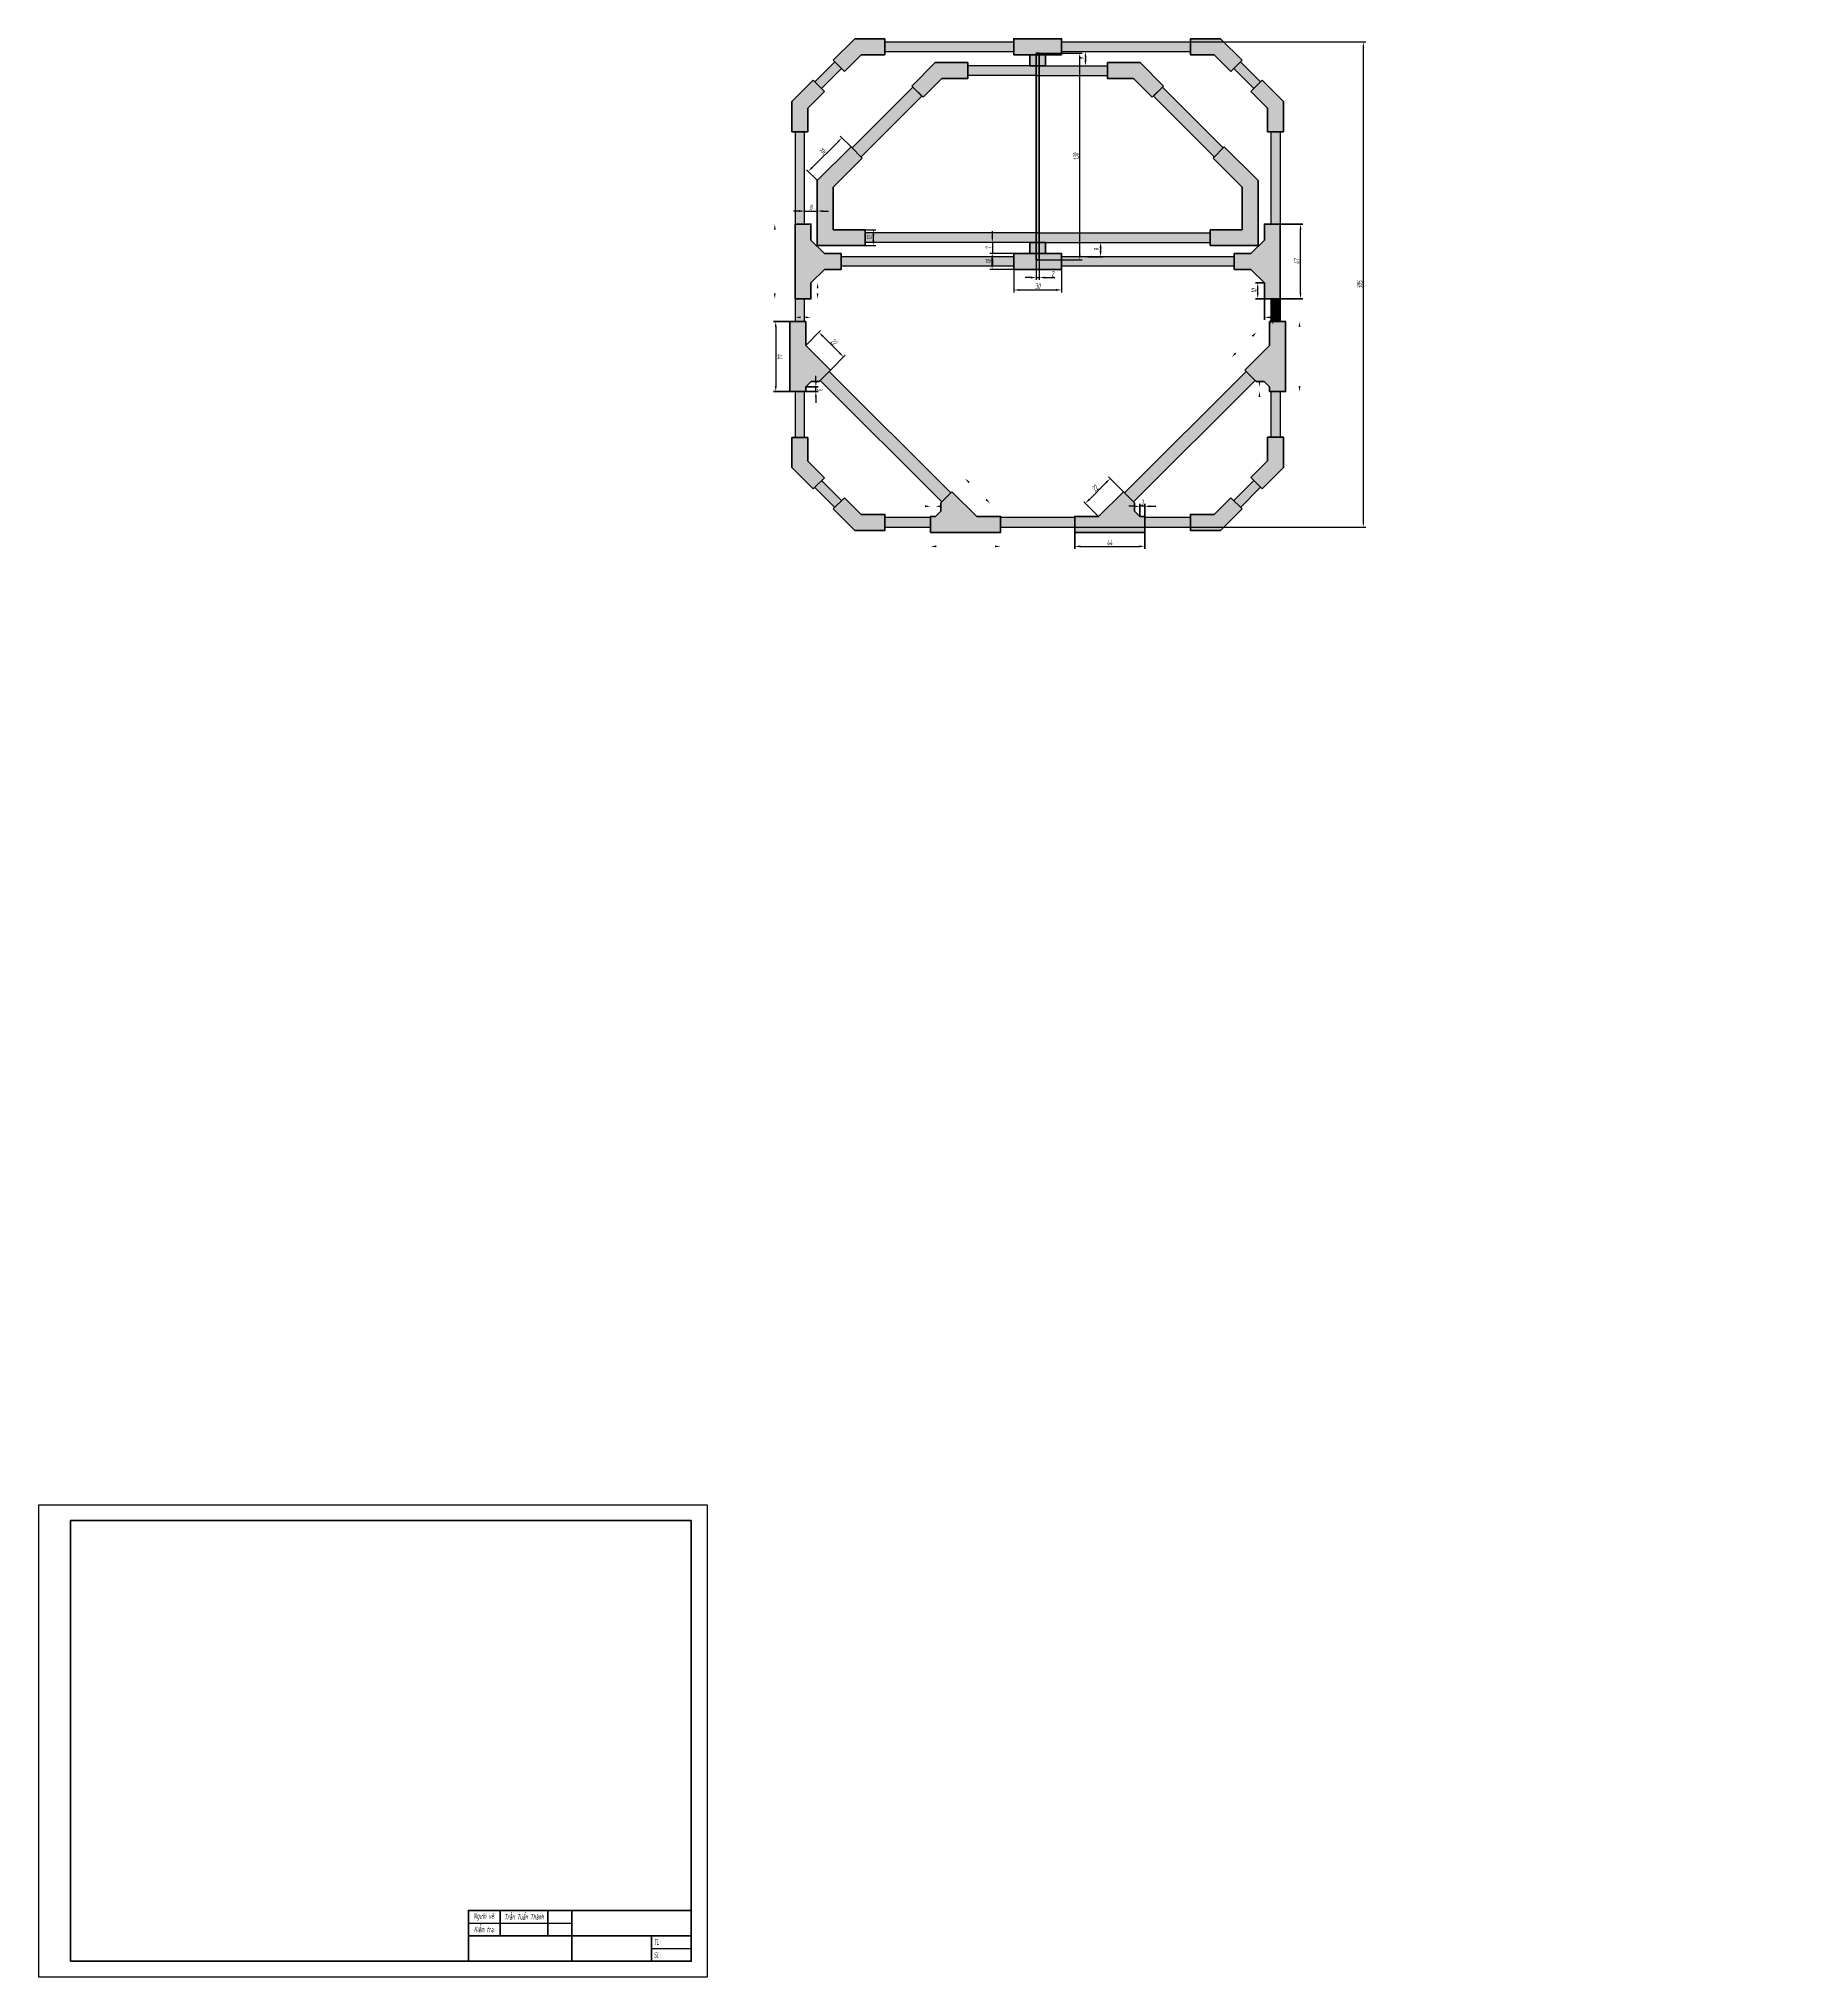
# Model space of a CAD drawing. Header units: millimetres. Extents: x 0 to 1102, y 0 to 1219.
import ezdxf

# ---------------------------------------------------------------- set-up
doc = ezdxf.new("R2010")
doc.units = ezdxf.units.MM
doc.header["$LTSCALE"] = 0.25
for name, color, linetype, lineweight in [('HATCH', 6, 'Continuous', 25), ('KHUNG_DAM', 5, 'Continuous', 70), ('KHUNG_MANH', 5, 'Continuous', 25), ('KICH_THUOC', 4, 'Continuous', 25), ('NET_DAM', 10, 'Continuous', 50), ('TEXT', 7, 'Continuous', 25)]:
    doc.layers.add(name, color=color, linetype=linetype, lineweight=lineweight)
doc.layers.add('KHUNG_BAO', color=190, linetype='Continuous', lineweight=25, plot=False)
doc.styles.get("Standard").update_dxf_attribs({"font": '', "width": 0.5714, "height": 3.5})
doc.styles.get('Standard').set_extended_font_data('TCVN 7284', italic=True)
doc.dimstyles.new('ISO-35', dxfattribs={"dimtxt": 3.5, "dimasz": 3.5, "dimexe": 1.5, "dimexo": 0, "dimtad": 1, "dimtoh": 1, "dimtxsty": 'Standard', "dimcen": 5, "dimclrt": 256, "dimadec": 0, "dimazin": 0, "dimtfac": 1, "dimtmove": 0, "dimatfit": 3, "dimfxl": 1, "dimlwd": -1, "dimarcsym": 0})

# ---------------------------------------------------------------- blocks, each defined once
blk = doc.blocks.new('*D5')
at = {"layer": 'Defpoints', "color": 0, "transparency": 16777216}
for p in [(659, 1090.5), (659, 1081.5), (667.3, 1081.5)]:
    blk.add_point(p, dxfattribs=at)
at = {"layer": 'KICH_THUOC', "color": 0, "lineweight": -2, "transparency": 16777216}
for p, q in [((659, 1090.5), (668.8, 1090.5)), ((659, 1081.5), (668.8, 1081.5))]:
    blk.add_line(p, q, dxfattribs=at)
at = {"layer": 'KICH_THUOC', "color": 0, "transparency": 16777216}
blk.add_line((667.3, 1087), (667.3, 1085), dxfattribs=at)
for points in [[(666.7, 1087), (667.9, 1087), (667.3, 1090.5)], [(666.7, 1085), (667.9, 1085), (667.3, 1081.5)]]:
    blk.add_solid(points, dxfattribs=at)
at = {"layer": 'KICH_THUOC', "transparency": 16777216, "insert": (664.9, 1086), "char_height": 3.5, "attachment_point": 5, "rotation": 90}
blk.add_mtext('9', dxfattribs=at)
blk = doc.blocks.new('*D6')
at = {"color": 0, "lineweight": -2, "transparency": 16777216}
for p, q in [((652.2, 1210.5), (659.3, 1210.5)), ((652.2, 1201.5), (659.3, 1201.5))]:
    blk.add_line(p, q, dxfattribs=at)
at = {"color": 0, "transparency": 16777216}
blk.add_line((657.8, 1207), (657.8, 1205), dxfattribs=at)
for points in [[(657.2, 1207), (658.4, 1207), (657.8, 1210.5)], [(657.2, 1205), (658.4, 1205), (657.8, 1201.5)]]:
    blk.add_solid(points, dxfattribs=at)
at = {"layer": 'Defpoints', "color": 0, "transparency": 16777216}
for p in [(652.2, 1210.5), (652.2, 1201.5), (657.8, 1201.5)]:
    blk.add_point(p, dxfattribs=at)
at = {"transparency": 16777216, "insert": (655.4, 1206), "char_height": 3.5, "attachment_point": 5, "rotation": 90}
blk.add_mtext('9', dxfattribs=at)
blk = doc.blocks.new('*D7')
at = {"layer": 'Defpoints', "color": 0, "transparency": 16777216}
for p in [(161.6, 996.9), (169.9, 988.7), (154.3, 973.1)]:
    blk.add_point(p, dxfattribs=at)
at = {"layer": 'KICH_THUOC', "color": 0, "transparency": 16777216}
blk.add_line((148.5, 983.8), (159.1, 994.5), dxfattribs=at)
at = {"layer": 'KICH_THUOC', "color": 0, "lineweight": -2, "transparency": 16777216}
for p, q in [((169.9, 988.7), (160.5, 998)), ((154.3, 973.1), (145, 982.4))]:
    blk.add_line(p, q, dxfattribs=at)
at = {"layer": 'KICH_THUOC', "color": 0, "transparency": 16777216}
for points in [[(158.7, 994.9), (159.5, 994), (161.6, 996.9)], [(148.1, 984.3), (148.9, 983.4), (146, 981.4)]]:
    blk.add_solid(points, dxfattribs=at)
at = {"layer": 'KICH_THUOC', "transparency": 16777216, "insert": (152.1, 990.8), "char_height": 3.5, "attachment_point": 5, "rotation": 45}
blk.add_mtext('22', dxfattribs=at)
blk = doc.blocks.new('*D8')
at = {"layer": 'Defpoints', "color": 0, "transparency": 16777216}
for p in [(139.3, 963.1), (183.3, 963.1), (183.3, 954.3)]:
    blk.add_point(p, dxfattribs=at)
at = {"layer": 'KICH_THUOC', "color": 0, "lineweight": -2, "transparency": 16777216}
for p, q in [((139.3, 963.1), (139.3, 952.8)), ((183.3, 963.1), (183.3, 952.8))]:
    blk.add_line(p, q, dxfattribs=at)
at = {"layer": 'KICH_THUOC', "color": 0, "transparency": 16777216}
blk.add_line((142.8, 954.3), (179.8, 954.3), dxfattribs=at)
for points in [[(142.8, 954.9), (142.8, 953.7), (139.3, 954.3)], [(179.8, 954.9), (179.8, 953.7), (183.3, 954.3)]]:
    blk.add_solid(points, dxfattribs=at)
at = {"layer": 'KICH_THUOC', "transparency": 16777216, "insert": (161.3, 956.7), "char_height": 3.5, "attachment_point": 5}
blk.add_mtext('44', dxfattribs=at)
blk = doc.blocks.new('*D9')
at = {"layer": 'Defpoints', "color": 0, "transparency": 16777216}
for p in [(180.3, 979.5), (180.3, 973.1), (183.3, 973.1)]:
    blk.add_point(p, dxfattribs=at)
at = {"layer": 'KICH_THUOC', "color": 0, "transparency": 16777216}
for p, q in [((176.8, 979.5), (173.3, 979.5)), ((183.3, 979.5), (180.3, 979.5)), ((186.8, 979.5), (190.3, 979.5))]:
    blk.add_line(p, q, dxfattribs=at)
at = {"layer": 'KICH_THUOC', "color": 0, "lineweight": -2, "transparency": 16777216}
for p, q in [((180.3, 973.1), (180.3, 981)), ((183.3, 973.1), (183.3, 981))]:
    blk.add_line(p, q, dxfattribs=at)
at = {"layer": 'KICH_THUOC', "color": 0, "transparency": 16777216}
for points in [[(176.8, 980.1), (176.8, 978.9), (180.3, 979.5)], [(186.8, 980.1), (186.8, 978.9), (183.3, 979.5)]]:
    blk.add_solid(points, dxfattribs=at)
at = {"layer": 'KICH_THUOC', "transparency": 16777216, "insert": (181.8, 981.9), "char_height": 3.5, "attachment_point": 5}
blk.add_mtext('3', dxfattribs=at)
blk = doc.blocks.new('*D11')
at = {"layer": 'Defpoints', "color": 0, "transparency": 16777216}
for p in [(182.2, 1052.7), (229.2, 1052.7), (229.2, 1040)]:
    blk.add_point(p, dxfattribs=at)
at = {"layer": 'KICH_THUOC', "color": 0, "lineweight": -2, "transparency": 16777216}
for p, q in [((182.2, 1052.7), (182.2, 1038.5)), ((229.2, 1052.7), (229.2, 1038.5))]:
    blk.add_line(p, q, dxfattribs=at)
at = {"layer": 'KICH_THUOC', "color": 0, "transparency": 16777216}
blk.add_line((185.7, 1040), (225.7, 1040), dxfattribs=at)
for points in [[(185.7, 1040.5), (185.7, 1039.4), (182.2, 1040)], [(225.7, 1040.5), (225.7, 1039.4), (229.2, 1040)]]:
    blk.add_solid(points, dxfattribs=at)
at = {"layer": 'KICH_THUOC', "transparency": 16777216, "insert": (205.7, 1042.3), "char_height": 3.5, "attachment_point": 5}
blk.add_mtext('47', dxfattribs=at)
blk = doc.blocks.new('*D12')
at = {"layer": 'Defpoints', "color": 0, "transparency": 16777216}
for p in [(182.2, 1062.7), (170.5, 1052.7), (182.2, 1052.7)]:
    blk.add_point(p, dxfattribs=at)
at = {"layer": 'KICH_THUOC', "color": 0, "lineweight": -2, "transparency": 16777216}
for p, q in [((182.2, 1062.7), (169, 1062.7)), ((182.2, 1052.7), (169, 1052.7))]:
    blk.add_line(p, q, dxfattribs=at)
at = {"layer": 'KICH_THUOC', "color": 0, "transparency": 16777216}
blk.add_line((170.5, 1059.2), (170.5, 1056.2), dxfattribs=at)
for points in [[(170, 1059.2), (171.1, 1059.2), (170.5, 1062.7)], [(170, 1056.2), (171.1, 1056.2), (170.5, 1052.7)]]:
    blk.add_solid(points, dxfattribs=at)
at = {"layer": 'KICH_THUOC', "transparency": 16777216, "insert": (168.2, 1057.7), "char_height": 3.5, "attachment_point": 5, "rotation": 90}
blk.add_mtext('10', dxfattribs=at)
blk = doc.blocks.new('*D13')
at = {"layer": 'Defpoints', "color": 0, "transparency": 16777216}
for p in [(182.2, 1062.7), (192.2, 1066.8), (192.2, 1062.7)]:
    blk.add_point(p, dxfattribs=at)
at = {"layer": 'KICH_THUOC', "color": 0, "lineweight": -2, "transparency": 16777216}
for p, q in [((182.2, 1062.7), (182.2, 1068.3)), ((192.2, 1062.7), (192.2, 1068.3))]:
    blk.add_line(p, q, dxfattribs=at)
at = {"layer": 'KICH_THUOC', "color": 0, "transparency": 16777216}
blk.add_line((185.7, 1066.8), (188.7, 1066.8), dxfattribs=at)
for points in [[(185.7, 1067.4), (185.7, 1066.3), (182.2, 1066.8)], [(188.7, 1067.4), (188.7, 1066.3), (192.2, 1066.8)]]:
    blk.add_solid(points, dxfattribs=at)
at = {"layer": 'KICH_THUOC', "transparency": 16777216, "insert": (187.2, 1069.2), "char_height": 3.5, "attachment_point": 5}
blk.add_mtext('10', dxfattribs=at)
blk = doc.blocks.new('*D15')
at = {"layer": 'Defpoints', "color": 0, "transparency": 16777216}
for p in [(627.8, 1209.5), (654.2, 1209.5), (627.8, 1079.5)]:
    blk.add_point(p, dxfattribs=at)
at = {"layer": 'KICH_THUOC', "color": 0, "lineweight": -2, "transparency": 16777216}
for p, q in [((627.8, 1209.5), (655.7, 1209.5)), ((627.8, 1079.5), (655.7, 1079.5))]:
    blk.add_line(p, q, dxfattribs=at)
at = {"layer": 'KICH_THUOC', "color": 0, "transparency": 16777216}
blk.add_line((654.2, 1083), (654.2, 1206), dxfattribs=at)
for points in [[(653.6, 1206), (654.8, 1206), (654.2, 1209.5)], [(653.6, 1083), (654.8, 1083), (654.2, 1079.5)]]:
    blk.add_solid(points, dxfattribs=at)
at = {"layer": 'KICH_THUOC', "transparency": 16777216, "insert": (651.9, 1144.5), "char_height": 3.5, "attachment_point": 5, "rotation": 90}
blk.add_mtext('130', dxfattribs=at)
blk = doc.blocks.new('*D16')
at = {"layer": 'Defpoints', "color": 0, "transparency": 16777216}
for p in [(626.8, 1079.5), (628.8, 1079.5), (628.8, 1068.4)]:
    blk.add_point(p, dxfattribs=at)
at = {"layer": 'KICH_THUOC', "color": 0, "lineweight": -2, "transparency": 16777216}
for p, q in [((626.8, 1079.5), (626.8, 1066.9)), ((628.8, 1079.5), (628.8, 1066.9))]:
    blk.add_line(p, q, dxfattribs=at)
at = {"layer": 'KICH_THUOC', "color": 0, "transparency": 16777216}
for p, q in [((623.3, 1068.4), (619.8, 1068.4)), ((626.8, 1068.4), (628.8, 1068.4)), ((632.3, 1068.4), (638.6, 1068.4))]:
    blk.add_line(p, q, dxfattribs=at)
for points in [[(623.3, 1069), (623.3, 1067.8), (626.8, 1068.4)], [(632.3, 1069), (632.3, 1067.8), (628.8, 1068.4)]]:
    blk.add_solid(points, dxfattribs=at)
at = {"layer": 'KICH_THUOC', "transparency": 16777216, "insert": (637.2, 1070.8), "char_height": 3.5, "attachment_point": 5}
blk.add_mtext('2', dxfattribs=at)
blk = doc.blocks.new('*D17')
at = {"layer": 'Defpoints', "color": 0, "transparency": 16777216}
for p in [(599.1, 1083.5), (612.8, 1083.5), (612.8, 1073.5)]:
    blk.add_point(p, dxfattribs=at)
at = {"layer": 'KICH_THUOC', "color": 0, "lineweight": -2, "transparency": 16777216}
for p, q in [((612.8, 1083.5), (597.6, 1083.5)), ((612.8, 1073.5), (597.6, 1073.5))]:
    blk.add_line(p, q, dxfattribs=at)
at = {"layer": 'KICH_THUOC', "color": 0, "transparency": 16777216}
blk.add_line((599.1, 1077), (599.1, 1080), dxfattribs=at)
for points in [[(598.6, 1080), (599.7, 1080), (599.1, 1083.5)], [(598.6, 1077), (599.7, 1077), (599.1, 1073.5)]]:
    blk.add_solid(points, dxfattribs=at)
at = {"layer": 'KICH_THUOC', "transparency": 16777216, "insert": (596.8, 1078.5), "char_height": 3.5, "attachment_point": 5, "rotation": 90}
blk.add_mtext('10', dxfattribs=at)
blk = doc.blocks.new('*D18')
at = {"layer": 'Defpoints', "color": 0, "transparency": 16777216}
for p in [(622.8, 1090.5), (599.3, 1083.5), (622.8, 1083.5)]:
    blk.add_point(p, dxfattribs=at)
at = {"layer": 'KICH_THUOC', "color": 0, "transparency": 16777216}
for p, q in [((599.3, 1094), (599.3, 1097.5)), ((599.3, 1090.5), (599.3, 1083.5)), ((599.3, 1080), (599.3, 1076.5))]:
    blk.add_line(p, q, dxfattribs=at)
at = {"layer": 'KICH_THUOC', "color": 0, "lineweight": -2, "transparency": 16777216}
for p, q in [((622.8, 1090.5), (597.8, 1090.5)), ((622.8, 1083.5), (597.8, 1083.5))]:
    blk.add_line(p, q, dxfattribs=at)
at = {"layer": 'KICH_THUOC', "color": 0, "transparency": 16777216}
for points in [[(598.7, 1094), (599.8, 1094), (599.3, 1090.5)], [(598.7, 1080), (599.8, 1080), (599.3, 1083.5)]]:
    blk.add_solid(points, dxfattribs=at)
at = {"layer": 'KICH_THUOC', "transparency": 16777216, "insert": (596.9, 1087), "char_height": 3.5, "attachment_point": 5, "rotation": 90}
blk.add_mtext('7', dxfattribs=at)
blk = doc.blocks.new('*D19')
at = {"layer": 'Defpoints', "color": 0, "transparency": 16777216}
for p in [(612.8, 1073.5), (642.8, 1073.5), (642.8, 1060.6)]:
    blk.add_point(p, dxfattribs=at)
at = {"layer": 'KICH_THUOC', "color": 0, "lineweight": -2, "transparency": 16777216}
for p, q in [((612.8, 1073.5), (612.8, 1059.1)), ((642.8, 1073.5), (642.8, 1059.1))]:
    blk.add_line(p, q, dxfattribs=at)
at = {"layer": 'KICH_THUOC', "color": 0, "transparency": 16777216}
blk.add_line((616.3, 1060.6), (639.3, 1060.6), dxfattribs=at)
for points in [[(616.3, 1061.2), (616.3, 1060), (612.8, 1060.6)], [(639.3, 1061.2), (639.3, 1060), (642.8, 1060.6)]]:
    blk.add_solid(points, dxfattribs=at)
at = {"layer": 'KICH_THUOC', "transparency": 16777216, "insert": (627.8, 1063), "char_height": 3.5, "attachment_point": 5}
blk.add_mtext('30', dxfattribs=at)
blk = doc.blocks.new('*D20')
at = {"layer": 'Defpoints', "color": 0, "transparency": 16777216}
for p in [(519.3, 1098.5), (524.5, 1098.5), (519.3, 1088.5)]:
    blk.add_point(p, dxfattribs=at)
at = {"layer": 'KICH_THUOC', "color": 0, "lineweight": -2, "transparency": 16777216}
for p, q in [((519.3, 1098.5), (526, 1098.5)), ((519.3, 1088.5), (526, 1088.5))]:
    blk.add_line(p, q, dxfattribs=at)
at = {"layer": 'KICH_THUOC', "color": 0, "transparency": 16777216}
blk.add_line((524.5, 1092), (524.5, 1095), dxfattribs=at)
for points in [[(523.9, 1095), (525.1, 1095), (524.5, 1098.5)], [(523.9, 1092), (525.1, 1092), (524.5, 1088.5)]]:
    blk.add_solid(points, dxfattribs=at)
at = {"layer": 'KICH_THUOC', "transparency": 16777216, "insert": (522.1, 1093.5), "char_height": 3.5, "attachment_point": 5, "rotation": 90}
blk.add_mtext('10', dxfattribs=at)
blk = doc.blocks.new('*D21')
at = {"layer": 'Defpoints', "color": 0, "transparency": 16777216}
for p in [(510.5, 1150.6), (483.6, 1135.1), (489.3, 1129.4)]:
    blk.add_point(p, dxfattribs=at)
at = {"layer": 'KICH_THUOC', "color": 0, "transparency": 16777216}
blk.add_line((502.3, 1153.8), (486, 1137.5), dxfattribs=at)
at = {"layer": 'KICH_THUOC', "color": 0, "lineweight": -2, "transparency": 16777216}
for p, q in [((510.5, 1150.6), (503.7, 1157.3)), ((489.3, 1129.4), (482.5, 1136.1))]:
    blk.add_line(p, q, dxfattribs=at)
at = {"layer": 'KICH_THUOC', "color": 0, "transparency": 16777216}
for points in [[(501.9, 1154.2), (502.7, 1153.4), (504.8, 1156.3)], [(485.6, 1138), (486.4, 1137.1), (483.6, 1135.1)]]:
    blk.add_solid(points, dxfattribs=at)
at = {"layer": 'KICH_THUOC', "transparency": 16777216, "insert": (492.5, 1147.4), "char_height": 3.5, "attachment_point": 5, "rotation": 45}
blk.add_mtext('30', dxfattribs=at)
blk = doc.blocks.new('*D22')
at = {"layer": 'Defpoints', "color": 0, "transparency": 16777216}
for p in [(489.3, 1110.2), (481.3, 1106.2), (489.3, 1106.2)]:
    blk.add_point(p, dxfattribs=at)
at = {"layer": 'KICH_THUOC', "color": 0, "transparency": 16777216}
for p, q in [((477.8, 1110.2), (474.3, 1110.2)), ((481.3, 1110.2), (489.3, 1110.2)), ((492.8, 1110.2), (496.3, 1110.2))]:
    blk.add_line(p, q, dxfattribs=at)
at = {"layer": 'KICH_THUOC', "color": 0, "lineweight": -2, "transparency": 16777216}
for p, q in [((481.3, 1106.2), (481.3, 1111.7)), ((489.3, 1106.2), (489.3, 1111.7))]:
    blk.add_line(p, q, dxfattribs=at)
at = {"layer": 'KICH_THUOC', "color": 0, "transparency": 16777216}
for points in [[(477.8, 1110.8), (477.8, 1109.6), (481.3, 1110.2)], [(492.8, 1110.8), (492.8, 1109.6), (489.3, 1110.2)]]:
    blk.add_solid(points, dxfattribs=at)
at = {"layer": 'KICH_THUOC', "transparency": 16777216, "insert": (485.3, 1112.5), "char_height": 3.5, "attachment_point": 5}
blk.add_mtext('8', dxfattribs=at)
blk = doc.blocks.new('*D23')
at = {"layer": 'Defpoints', "color": 0, "transparency": 16777216}
for p in [(658, 1216.5), (642.7, 911.5), (832.4, 911.5)]:
    blk.add_point(p, dxfattribs=at)
at = {"layer": 'KICH_THUOC', "color": 0, "lineweight": -2, "transparency": 16777216}
for p, q in [((658, 1216.5), (833.9, 1216.5)), ((642.7, 911.5), (833.9, 911.5))]:
    blk.add_line(p, q, dxfattribs=at)
at = {"layer": 'KICH_THUOC', "color": 0, "transparency": 16777216}
blk.add_line((832.4, 1213), (832.4, 915), dxfattribs=at)
for points in [[(831.9, 1213), (833, 1213), (832.4, 1216.5)], [(831.9, 915), (833, 915), (832.4, 911.5)]]:
    blk.add_solid(points, dxfattribs=at)
at = {"layer": 'KICH_THUOC', "transparency": 16777216, "insert": (830.1, 1064), "char_height": 3.5, "attachment_point": 5, "rotation": 90}
blk.add_mtext('305', dxfattribs=at)
blk = doc.blocks.new('trục 135 3 góc')
at = {"layer": 'KHUNG_DAM', "color": 30, "true_color": 0xf8991e}
for p, q in [((154.313, 973.095), (169.869, 988.652)), ((169.869, 988.652), (176.94, 981.581)), ((176.94, 981.581), (176.94, 976.468)), ((180.313, 973.095), (176.94, 976.468)), ((183.313, 973.095), (180.313, 973.095))]:
    blk.add_line(p, q, dxfattribs=at)
blk.add_lwpolyline([(180.313, 973.095), (183.313, 973.095), (183.313, 963.095), (139.313, 963.095), (139.313, 973.095), (154.313, 973.095)], dxfattribs=at)
at = {"layer": 'KICH_THUOC', "color": 30, "true_color": 0xf8991e}
for p1, p2, distance, picture, middle in [((154.313, 973.095), (169.869, 988.652), 11.705, '*D7', (152.135, 990.829)), ((139.313, 963.095), (183.313, 963.095), -8.775, '*D8', (161.313, 956.695))]:
    dim = blk.add_aligned_dim(p1=p1, p2=p2, distance=distance, dimstyle='ISO-35', dxfattribs=at)
    dim.commit()
    dim.dimension.update_dxf_attribs({"geometry": picture, "text_midpoint": middle})
dim = blk.add_linear_dim(base=(180.313, 979.487), p1=(183.313, 973.095), p2=(180.313, 973.095), dimstyle='ISO-35', dxfattribs=at)
dim.commit()
dim.dimension.update_dxf_attribs({"geometry": '*D9', "text_midpoint": (181.813, 981.862)})
blk = doc.blocks.new('góc 90')
at = {"layer": 'KHUNG_DAM', "color": 30, "true_color": 0xf8991e}
for p, q in [((182.161, 1062.658), (192.161, 1062.658)), ((182.161, 1062.658), (192.161, 1062.658)), ((192.161, 1062.658), (200.661, 1071.158)), ((219.161, 1062.658), (210.661, 1071.158))]:
    blk.add_line(p, q, dxfattribs=at)
for points in [[(200.661, 1071.158), (200.661, 1081.658), (210.661, 1081.658), (210.661, 1071.158)], [(219.161, 1062.658), (229.161, 1062.658), (229.161, 1052.658), (182.161, 1052.658), (182.161, 1062.658), (192.161, 1062.658)], [(210.661, 1052.658), (200.661, 1052.658)]]:
    blk.add_lwpolyline(points, dxfattribs=at)
at = {"layer": 'KICH_THUOC', "color": 30, "true_color": 0xf8991e}
dim = blk.add_linear_dim(base=(170.55, 1052.658), p1=(182.161, 1062.658), p2=(182.161, 1052.658), angle=90, dimstyle='ISO-35', dxfattribs=at)
dim.commit()
dim.dimension.update_dxf_attribs({"geometry": '*D12', "text_midpoint": (168.175, 1057.658)})
for base, p1, p2, picture, middle in [((192.161, 1066.841), (182.161, 1062.658), (192.161, 1062.658), '*D13', (187.161, 1069.216)), ((229.161, 1039.956), (182.161, 1052.658), (229.161, 1052.658), '*D11', (205.661, 1042.331))]:
    dim = blk.add_linear_dim(base=base, p1=p1, p2=p2, dimstyle='ISO-35', dxfattribs=at)
    dim.commit()
    dim.dimension.update_dxf_attribs({"geometry": picture, "text_midpoint": middle})

msp = doc.modelspace()

# ---------------------------------------------------------------- hatches: boundary and pattern name
at = {"layer": 'HATCH', "true_color": 0xf8991e}
h = msp.add_hatch(color=30, dxfattribs=at)
h.dxf.hatch_style = 1
h.paths.add_polyline_path([(504.256, 1083.501), (493.756, 1083.501), (485.256, 1092.001), (485.256, 1102.001), (475.256, 1102.001), (475.256, 1055.001), (485.256, 1055.001), (485.256, 1065.001), (493.756, 1073.501), (504.256, 1073.501)])
h.paths.add_polyline_path([(493.762, 1185.365), (486.691, 1192.436), (473.256, 1179.001), (473.256, 1160.001), (483.256, 1160.001), (483.256, 1174.859)])
h.paths.add_polyline_path([(531.756, 1218.501), (512.756, 1218.501), (499.321, 1205.066), (506.392, 1197.995), (516.898, 1208.501), (531.756, 1208.501)])
h.paths.add_polyline_path([(583.836, 1203.501), (563.396, 1203.501), (548.668, 1188.773), (555.739, 1181.702), (567.538, 1193.501), (583.836, 1193.501)])
h.paths.add_polyline_path([(642.756, 1218.501), (612.756, 1218.501), (612.756, 1208.501), (642.756, 1208.501)])
h.paths.add_polyline_path([(632.756, 1208.501), (622.756, 1208.501), (622.756, 1201.501), (632.756, 1201.501)])
h.paths.add_polyline_path([(517.54, 1143.504), (510.469, 1150.575), (489.256, 1129.362), (489.256, 1088.501), (519.256, 1088.501), (519.256, 1098.501), (499.256, 1098.501), (499.256, 1125.219)])
h.paths.add_polyline_path([(766.256, 1129.362), (745.043, 1150.575), (737.972, 1143.504), (756.256, 1125.219), (756.256, 1098.501), (736.256, 1098.501), (736.256, 1088.501), (766.256, 1088.501)])
h.paths.add_polyline_path([(642.756, 1083.501), (612.756, 1083.501), (612.756, 1073.501), (642.756, 1073.501)])
h.paths.add_polyline_path([(632.756, 1090.501), (622.756, 1090.501), (622.756, 1083.501), (632.756, 1083.501)])
h.paths.add_polyline_path([(692.116, 1203.501), (671.676, 1203.501), (671.676, 1193.501), (687.974, 1193.501), (699.773, 1181.702), (706.844, 1188.773)])
h.paths.add_polyline_path([(742.756, 1218.501), (723.756, 1218.501), (723.756, 1208.501), (738.614, 1208.501), (749.12, 1197.995), (756.191, 1205.066)])
h.paths.add_polyline_path([(782.256, 1179.001), (768.821, 1192.436), (761.75, 1185.365), (772.256, 1174.859), (772.256, 1160.001), (782.256, 1160.001)])
h.paths.add_polyline_path([(780.256, 1102.001), (770.256, 1102.001), (770.256, 1092.001), (761.756, 1083.501), (751.256, 1083.501), (751.256, 1073.501), (761.756, 1073.501), (770.256, 1065.001), (770.256, 1055.001), (780.256, 1055.001)])
h.paths.add_polyline_path([(783.549, 1040.708), (773.549, 1040.708), (773.549, 1025.708), (757.992, 1010.152), (765.064, 1003.081), (770.176, 1003.081), (773.549, 999.708), (773.549, 996.708), (783.549, 996.708)])
h.paths.add_polyline_path([(782.256, 968.001), (772.256, 968.001), (772.256, 953.143), (761.75, 942.637), (768.821, 935.566), (782.256, 949.001)])
h.paths.add_polyline_path([(756.191, 922.936), (749.12, 930.007), (738.614, 919.501), (723.756, 919.501), (723.756, 909.501), (742.756, 909.501)])
h.paths.add_polyline_path([(695.049, 918.208), (692.049, 918.208), (688.676, 921.581), (688.676, 926.694), (681.605, 933.765), (666.049, 918.208), (651.049, 918.208), (651.049, 908.208), (695.049, 908.208)])
h.paths.add_polyline_path([(604.463, 918.208), (589.463, 918.208), (573.907, 933.765), (566.836, 926.694), (566.836, 921.581), (563.463, 918.208), (560.463, 918.208), (560.463, 908.208), (604.463, 908.208)])
h.paths.add_polyline_path([(531.756, 919.501), (516.898, 919.501), (506.392, 930.007), (499.321, 922.936), (512.756, 909.501), (531.756, 909.501)])
h.paths.add_polyline_path([(483.256, 967.943), (473.256, 967.943), (473.256, 948.943), (486.691, 935.508), (493.762, 942.579), (483.256, 953.085)])
h.paths.add_polyline_path([(481.963, 1025.708), (481.963, 1040.708), (471.963, 1040.708), (471.963, 996.708), (481.963, 996.708), (481.963, 999.708), (485.336, 1003.081), (490.448, 1003.081), (497.519, 1010.152)])
h.paths.add_polyline_path([(482.763, 1045.04), (478.349, 1045.04), (478.349, 1036.64), (482.763, 1036.64)], flags=9)
at = {"layer": 'HATCH', "true_color": 0xffffff}
h = msp.add_hatch(color=7, dxfattribs=at)
h.dxf.hatch_style = 1
h.paths.add_polyline_path([(496.812, 1009.445), (491.155, 1003.788), (567.543, 927.401), (573.2, 933.058)])
h.paths.add_polyline_path([(481.256, 996.708), (475.256, 996.708), (475.256, 967.943), (481.256, 967.943)])
h.paths.add_polyline_path([(481.256, 1055.001), (475.256, 1055.001), (475.256, 1040.708), (481.256, 1040.708)])
h.paths.add_polyline_path([(481.256, 1160.001), (475.256, 1160.001), (475.256, 1102.001), (481.256, 1102.001)])
h.paths.add_polyline_path([(504.564, 1199.823), (500.321, 1204.066), (487.691, 1191.436), (491.934, 1187.194)])
h.paths.add_polyline_path([(612.756, 1216.501), (531.756, 1216.501), (531.756, 1210.501), (612.756, 1210.501)])
h.paths.add_polyline_path([(555.032, 1182.409), (549.375, 1188.066), (511.176, 1149.868), (516.833, 1144.211)])
h.paths.add_polyline_path([(671.676, 1201.501), (627.756, 1201.501), (583.836, 1201.501), (583.836, 1195.501), (627.756, 1195.501), (671.676, 1195.501)])
h.paths.add_polyline_path([(723.756, 1216.501), (642.756, 1216.501), (642.756, 1210.501), (723.756, 1210.501)])
h.paths.add_polyline_path([(780.256, 1160.001), (774.256, 1160.001), (774.256, 1102.001), (780.256, 1102.001)])
h.paths.add_polyline_path([(755.191, 1204.066), (750.948, 1199.823), (763.578, 1187.194), (767.821, 1191.436)])
h.paths.add_polyline_path([(706.137, 1188.066), (700.48, 1182.409), (738.679, 1144.211), (744.336, 1149.868)])
h.paths.add_polyline_path([(736.256, 1096.501), (627.756, 1096.501), (519.256, 1096.501), (519.256, 1090.501), (627.756, 1090.501), (632.756, 1090.501), (736.256, 1090.501)])
h.paths.add_polyline_path([(751.256, 1081.501), (642.756, 1081.501), (642.756, 1075.501), (751.256, 1075.501)])
h.paths.add_polyline_path([(612.756, 1081.501), (504.256, 1081.501), (504.256, 1075.501), (612.756, 1075.501)])
h.paths.add_polyline_path([(491.963, 940.78), (487.72, 936.537), (500.321, 923.936), (504.564, 928.179)])
h.paths.add_polyline_path([(560.463, 917.501), (531.756, 917.501), (531.756, 911.501), (560.463, 911.501)])
h.paths.add_polyline_path([(651.049, 917.501), (604.463, 917.501), (604.463, 911.501), (651.049, 911.501)])
h.paths.add_polyline_path([(723.756, 917.501), (695.049, 917.501), (695.049, 911.501), (723.756, 911.501)])
h.paths.add_polyline_path([(764.356, 1003.788), (758.7, 1009.445), (682.312, 933.058), (687.969, 927.401)])
h.paths.add_polyline_path([(767.821, 936.566), (763.578, 940.809), (750.948, 928.179), (755.191, 923.936)])
h.paths.add_polyline_path([(780.256, 996.708), (774.256, 996.708), (774.256, 968.001), (780.256, 968.001)])
at = {"layer": 'HATCH'}
h = msp.add_hatch(color=8, dxfattribs=at)
h.dxf.hatch_style = 1
h.paths.add_polyline_path([(628.756, 1209.501), (626.756, 1209.501), (626.756, 1079.501), (628.756, 1079.501)])
at = {"layer": 'HATCH', "true_color": 0xffffff}
h = msp.add_hatch(color=7, dxfattribs=at)
h.dxf.hatch_style = 1
h.paths.add_polyline_path([(780.256, 1055.001), (774.256, 1055.001), (774.256, 1040.708), (780.256, 1040.708)])
h.paths.add_polyline_path([(777.763, 1045.04), (773.349, 1045.04), (773.349, 1036.64), (777.763, 1036.64)], flags=9)
at = {"layer": 'HATCH', "true_color": 0xf8d731}
h = msp.add_hatch(color=40, dxfattribs=at)
h.dxf.hatch_style = 1
h.paths.add_polyline_path([(858.529, 820.249), (838.73, 800.45), (809.032, 830.148), (828.831, 849.947)], flags=0)
h.paths.add_polyline_path([(1082.162, 849.947), (1101.961, 830.148), (1072.262, 800.45), (1052.463, 820.249)], flags=0)

# ---------------------------------------------------------------- linework, layer by layer
for p, q in [((531.756, 1216.501), (612.756, 1216.501)), ((642.756, 1216.501), (723.756, 1216.501)), ((500.321, 1204.066), (487.691, 1191.436)), ((491.934, 1187.194), (504.564, 1199.823)), ((627.756, 1201.501), (583.836, 1201.501)), ((627.756, 1195.501), (583.836, 1195.501)), ((627.756, 1201.501), (671.676, 1201.501)), ((627.756, 1195.501), (671.676, 1195.501)), ((750.948, 1199.823), (763.578, 1187.194)), ((755.191, 1204.066), (767.821, 1191.436)), ((511.176, 1149.868), (549.375, 1188.066)), ((516.833, 1144.211), (555.032, 1182.409)), ((738.679, 1144.211), (700.48, 1182.409)), ((744.336, 1149.868), (706.137, 1188.066)), ((475.256, 1160.001), (475.256, 1040.708)), ((780.256, 1160.001), (780.256, 1040.708)), ((627.756, 1096.501), (519.256, 1096.501)), ((627.756, 1090.501), (519.256, 1090.501)), ((627.756, 1096.501), (736.256, 1096.501)), ((627.756, 1090.501), (736.256, 1090.501)), ((612.756, 1081.501), (504.256, 1081.501)), ((612.756, 1075.501), (504.256, 1075.501)), ((751.256, 1081.501), (642.756, 1081.501)), ((751.256, 1075.501), (642.756, 1075.501)), ((567.543, 927.401), (491.155, 1003.788)), ((573.2, 933.058), (496.812, 1009.445)), ((682.312, 933.058), (758.7, 1009.445)), ((687.969, 927.401), (764.356, 1003.788)), ((475.256, 996.708), (475.256, 967.943)), ((780.256, 996.708), (780.256, 968.001)), ((491.963, 940.78), (504.564, 928.179)), ((750.948, 928.179), (763.578, 940.809)), ((487.72, 936.537), (500.321, 923.936)), ((755.191, 923.936), (767.821, 936.566)), ((531.756, 911.501), (560.463, 911.501)), ((604.463, 911.501), (651.049, 911.501)), ((695.049, 911.501), (723.756, 911.501))]:
    msp.add_line(p, q)
for points in [[(531.756, 1210.501), (612.756, 1210.501)], [(642.756, 1210.501), (723.756, 1210.501)], [(481.256, 1102.001), (481.256, 1160.001)], [(774.256, 1160.001), (774.256, 1102.001)], [(481.256, 1040.708), (481.256, 1055.001)], [(774.256, 1055.001), (774.256, 1040.708)], [(481.256, 967.943), (481.256, 996.708)], [(774.256, 996.708), (774.256, 968.001)], [(560.463, 917.501), (531.756, 917.501)], [(651.049, 917.501), (604.463, 917.501)], [(723.756, 917.501), (695.049, 917.501)]]:
    msp.add_lwpolyline(points)
at = {"layer": 'KHUNG_BAO'}
msp.add_lwpolyline([(0, 0), (0, 297), (420, 297), (420, 0), (0, 0)], close=True, dxfattribs=at)
at = {"layer": 'KHUNG_DAM', "color": 30, "true_color": 0xf8991e}
for p, q in [((512.756, 1218.501), (499.321, 1205.066)), ((512.756, 1218.501), (531.756, 1218.501)), ((531.756, 1218.501), (531.756, 1208.501)), ((742.756, 1218.501), (723.756, 1218.501)), ((723.756, 1218.501), (723.756, 1208.501)), ((742.756, 1218.501), (756.191, 1205.066)), ((516.898, 1208.501), (506.392, 1197.995)), ((516.898, 1208.501), (531.756, 1208.501)), ((738.614, 1208.501), (723.756, 1208.501)), ((738.614, 1208.501), (749.12, 1197.995)), ((499.321, 1205.066), (506.392, 1197.995)), ((622.756, 1201.501), (632.756, 1201.501)), ((671.676, 1203.501), (671.676, 1193.501)), ((756.191, 1205.066), (749.12, 1197.995)), ((473.256, 1179.001), (486.691, 1192.436)), ((483.256, 1174.859), (493.762, 1185.365)), ((493.762, 1185.365), (486.691, 1192.436)), ((761.75, 1185.365), (768.821, 1192.436)), ((772.256, 1174.859), (761.75, 1185.365)), ((782.256, 1179.001), (768.821, 1192.436)), ((473.256, 1160.001), (473.256, 1179.001)), ((483.256, 1160.001), (483.256, 1174.859)), ((772.256, 1160.001), (772.256, 1174.859)), ((782.256, 1160.001), (782.256, 1179.001)), ((473.256, 1160.001), (483.256, 1160.001)), ((782.256, 1160.001), (772.256, 1160.001)), ((489.256, 1129.362), (510.469, 1150.575)), ((510.469, 1150.575), (517.54, 1143.504)), ((745.043, 1150.575), (737.972, 1143.504)), ((766.256, 1129.362), (745.043, 1150.575)), ((517.54, 1143.504), (499.256, 1125.219)), ((737.972, 1143.504), (756.256, 1125.219)), ((489.256, 1088.501), (489.256, 1129.362)), ((499.256, 1098.501), (499.256, 1125.219)), ((756.256, 1098.501), (756.256, 1125.219)), ((766.256, 1088.501), (766.256, 1129.362)), ((519.256, 1098.501), (499.256, 1098.501)), ((519.256, 1088.501), (519.256, 1098.501)), ((736.256, 1088.501), (736.256, 1098.501)), ((736.256, 1098.501), (756.256, 1098.501)), ((489.256, 1088.501), (519.256, 1088.501)), ((622.756, 1090.501), (632.756, 1090.501)), ((766.256, 1088.501), (736.256, 1088.501)), ((473.256, 967.943), (473.256, 948.943)), ((473.256, 967.943), (483.256, 967.943)), ((483.256, 967.943), (483.256, 953.085)), ((782.256, 968.001), (772.256, 968.001)), ((772.256, 968.001), (772.256, 953.143)), ((782.256, 968.001), (782.256, 949.001)), ((483.256, 953.085), (493.762, 942.579)), ((772.256, 953.143), (761.75, 942.637)), ((473.256, 948.943), (486.691, 935.508)), ((493.762, 942.579), (486.691, 935.508)), ((761.75, 942.637), (768.821, 935.566)), ((782.256, 949.001), (768.821, 935.566))]:
    msp.add_line(p, q, dxfattribs=at)
at = {"layer": 'KHUNG_DAM'}
for p, q in [((566.836, 926.694), (573.907, 933.765)), ((589.463, 918.208), (573.907, 933.765)), ((666.049, 918.208), (681.605, 933.765)), ((688.676, 926.694), (681.605, 933.765)), ((290, 42), (290, 26)), ((320, 42), (320, 26)), ((335, 42), (335, 10)), ((270, 26), (410, 26)), ((385, 26), (385, 10))]:
    msp.add_line(p, q, dxfattribs=at)
at = {"layer": 'KHUNG_DAM', "color": 8}
msp.add_lwpolyline([(626.756, 1209.501), (628.756, 1209.501), (628.756, 1079.501), (626.756, 1079.501)], close=True, dxfattribs=at)
at = {"layer": 'KHUNG_DAM'}
for points in [[(20, 10), (20, 287), (410, 287), (410, 10)], [(410, 10), (270, 10), (270, 42), (410, 42)]]:
    msp.add_lwpolyline(points, close=True, dxfattribs=at)
at = {"layer": 'KHUNG_MANH'}
for p, q in [((270, 34), (335, 34)), ((385, 18), (410, 18))]:
    msp.add_line(p, q, dxfattribs=at)
at = {"layer": 'NET_DAM', "color": 30, "true_color": 0xf8991e}
for p, q in [((548.668, 1188.773), (563.396, 1203.501)), ((583.836, 1203.501), (563.396, 1203.501)), ((583.836, 1203.501), (583.836, 1193.501)), ((671.676, 1203.501), (692.116, 1203.501)), ((706.844, 1188.773), (692.116, 1203.501)), ((548.668, 1188.773), (555.739, 1181.702)), ((549.375, 1188.066), (555.032, 1182.409)), ((555.739, 1181.702), (567.538, 1193.501)), ((583.836, 1193.501), (567.538, 1193.501)), ((671.676, 1193.501), (687.974, 1193.501)), ((699.773, 1181.702), (687.974, 1193.501)), ((706.844, 1188.773), (699.773, 1181.702)), ((706.137, 1188.066), (700.48, 1182.409)), ((499.321, 922.936), (506.392, 930.007)), ((516.898, 919.501), (506.392, 930.007)), ((738.614, 919.501), (749.12, 930.007)), ((756.191, 922.936), (749.12, 930.007)), ((512.756, 909.501), (499.321, 922.936)), ((531.756, 911.501), (531.756, 917.501)), ((742.756, 909.501), (756.191, 922.936))]:
    msp.add_line(p, q, dxfattribs=at)
at = {"layer": 'NET_DAM'}
msp.add_line((583.836, 1201.501), (583.836, 1195.501), dxfattribs=at)
at = {"layer": 'NET_DAM', "color": 30, "true_color": 0xf8991e}
for points in [[(642.756, 1208.501), (612.756, 1208.501), (612.756, 1218.501), (642.756, 1218.501)], [(632.756, 1201.501), (622.756, 1201.501), (622.756, 1208.501), (632.756, 1208.501)], [(622.756, 1090.501), (632.756, 1090.501), (632.756, 1083.501), (622.756, 1083.501)], [(612.756, 1083.501), (642.756, 1083.501), (642.756, 1073.501), (612.756, 1073.501)]]:
    msp.add_lwpolyline(points, close=True, dxfattribs=at)
for points in [[(516.898, 919.501), (531.756, 919.501), (531.756, 909.501), (512.756, 909.501)], [(738.614, 919.501), (723.756, 919.501), (723.756, 909.501), (742.756, 909.501)]]:
    msp.add_lwpolyline(points, dxfattribs=at)

# ---------------------------------------------------------------- block references
at = {"layer": 'KHUNG_DAM', "xscale": -1}
for name, p, rotation in [('góc 90', (-577.402, 872.84), 270), ('trục 135 3 góc', (1746.644, 1180.021), 89.99999999999993)]:
    msp.add_blockref(name, p, dxfattribs=dict(at, rotation=rotation))
at = {"layer": 'KHUNG_DAM'}
for name, p, rotation in [('góc 90', (1832.914, 872.84), 90), ('trục 135 3 góc', (-491.132, 1180.021), 270)]:
    msp.add_blockref(name, p, dxfattribs=dict(at, rotation=rotation))
at = {"layer": 'KHUNG_DAM', "xscale": -1}
msp.add_blockref('trục 135 3 góc', (743.776, -54.887), dxfattribs=at)
at = {"layer": 'KHUNG_DAM'}
msp.add_blockref('trục 135 3 góc', (511.736, -54.887), dxfattribs=at)

# ---------------------------------------------------------------- texts
at = {"layer": 'TEXT', "char_height": 3.5}
for s, width, heights, insert, attachment_point in [('\\pxqc;Người vẽ:', 20, [0], (280, 38), 5), ('Trần Tuấn Thành', 30, [0], (305, 38), 5), ('\\pxqc;Kiểm tra:', 20, [0], (280, 30), 5), ('\\pxql; SL:', 25, [0], (385, 14), 4), ('\\pxql; TL:', 25, [3.5], (385, 22), 4)]:
    msp.add_mtext_dynamic_manual_height_columns(s, width=width, gutter_width=17.5, heights=heights, dxfattribs=dict(at, insert=insert, attachment_point=attachment_point))

# ---------------------------------------------------------------- dimensions: what is measured, and where the dimension line sits
dim = msp.add_linear_dim(base=(657.798, 1201.501), p1=(652.241, 1210.501), p2=(652.241, 1201.501), angle=90, dimstyle='ISO-35')
dim.commit()
dim.dimension.update_dxf_attribs({"geometry": '*D6', "text_midpoint": (655.423, 1206.001)})
at = {"layer": 'KICH_THUOC'}
for base, p1, p2, picture, middle in [((654.229, 1209.501), (627.756, 1079.501), (627.756, 1209.501), '*D15', (651.854, 1144.501)), ((832.444, 911.501), (658.024, 1216.501), (642.749, 911.501), '*D23', (830.069, 1064.001)), ((524.512, 1098.501), (519.256, 1088.501), (519.256, 1098.501), '*D20', (522.137, 1093.501)), ((599.25, 1083.501), (622.756, 1090.501), (622.756, 1083.501), '*D18', (596.875, 1087.001)), ((667.268, 1081.501), (658.979, 1090.501), (658.979, 1081.501), '*D5', (664.893, 1086.001)), ((599.144, 1083.501), (612.756, 1073.501), (612.756, 1083.501), '*D17', (596.769, 1078.501))]:
    dim = msp.add_linear_dim(base=base, p1=p1, p2=p2, angle=90, dimstyle='ISO-35', dxfattribs=at)
    dim.commit()
    dim.dimension.update_dxf_attribs({"geometry": picture, "text_midpoint": middle})
dim = msp.add_aligned_dim(p1=(510.469, 1150.575), p2=(489.256, 1129.362), distance=-8.065, dimstyle='ISO-35', dxfattribs=at)
dim.commit()
dim.dimension.update_dxf_attribs({"geometry": '*D21', "text_midpoint": (492.48, 1147.351)})
for base, p1, p2, picture, middle in [((489.256, 1110.168), (481.256, 1106.164), (489.256, 1106.164), '*D22', (485.256, 1112.543)), ((642.756, 1060.59), (612.756, 1073.501), (642.756, 1073.501), '*D19', (627.756, 1062.965)), ((628.756, 1068.428), (626.756, 1079.501), (628.756, 1079.501), '*D16', (637.171, 1070.803))]:
    dim = msp.add_linear_dim(base=base, p1=p1, p2=p2, dimstyle='ISO-35', dxfattribs=at)
    dim.commit()
    dim.dimension.update_dxf_attribs({"geometry": picture, "text_midpoint": middle})

doc.saveas('drawing.dxf')
